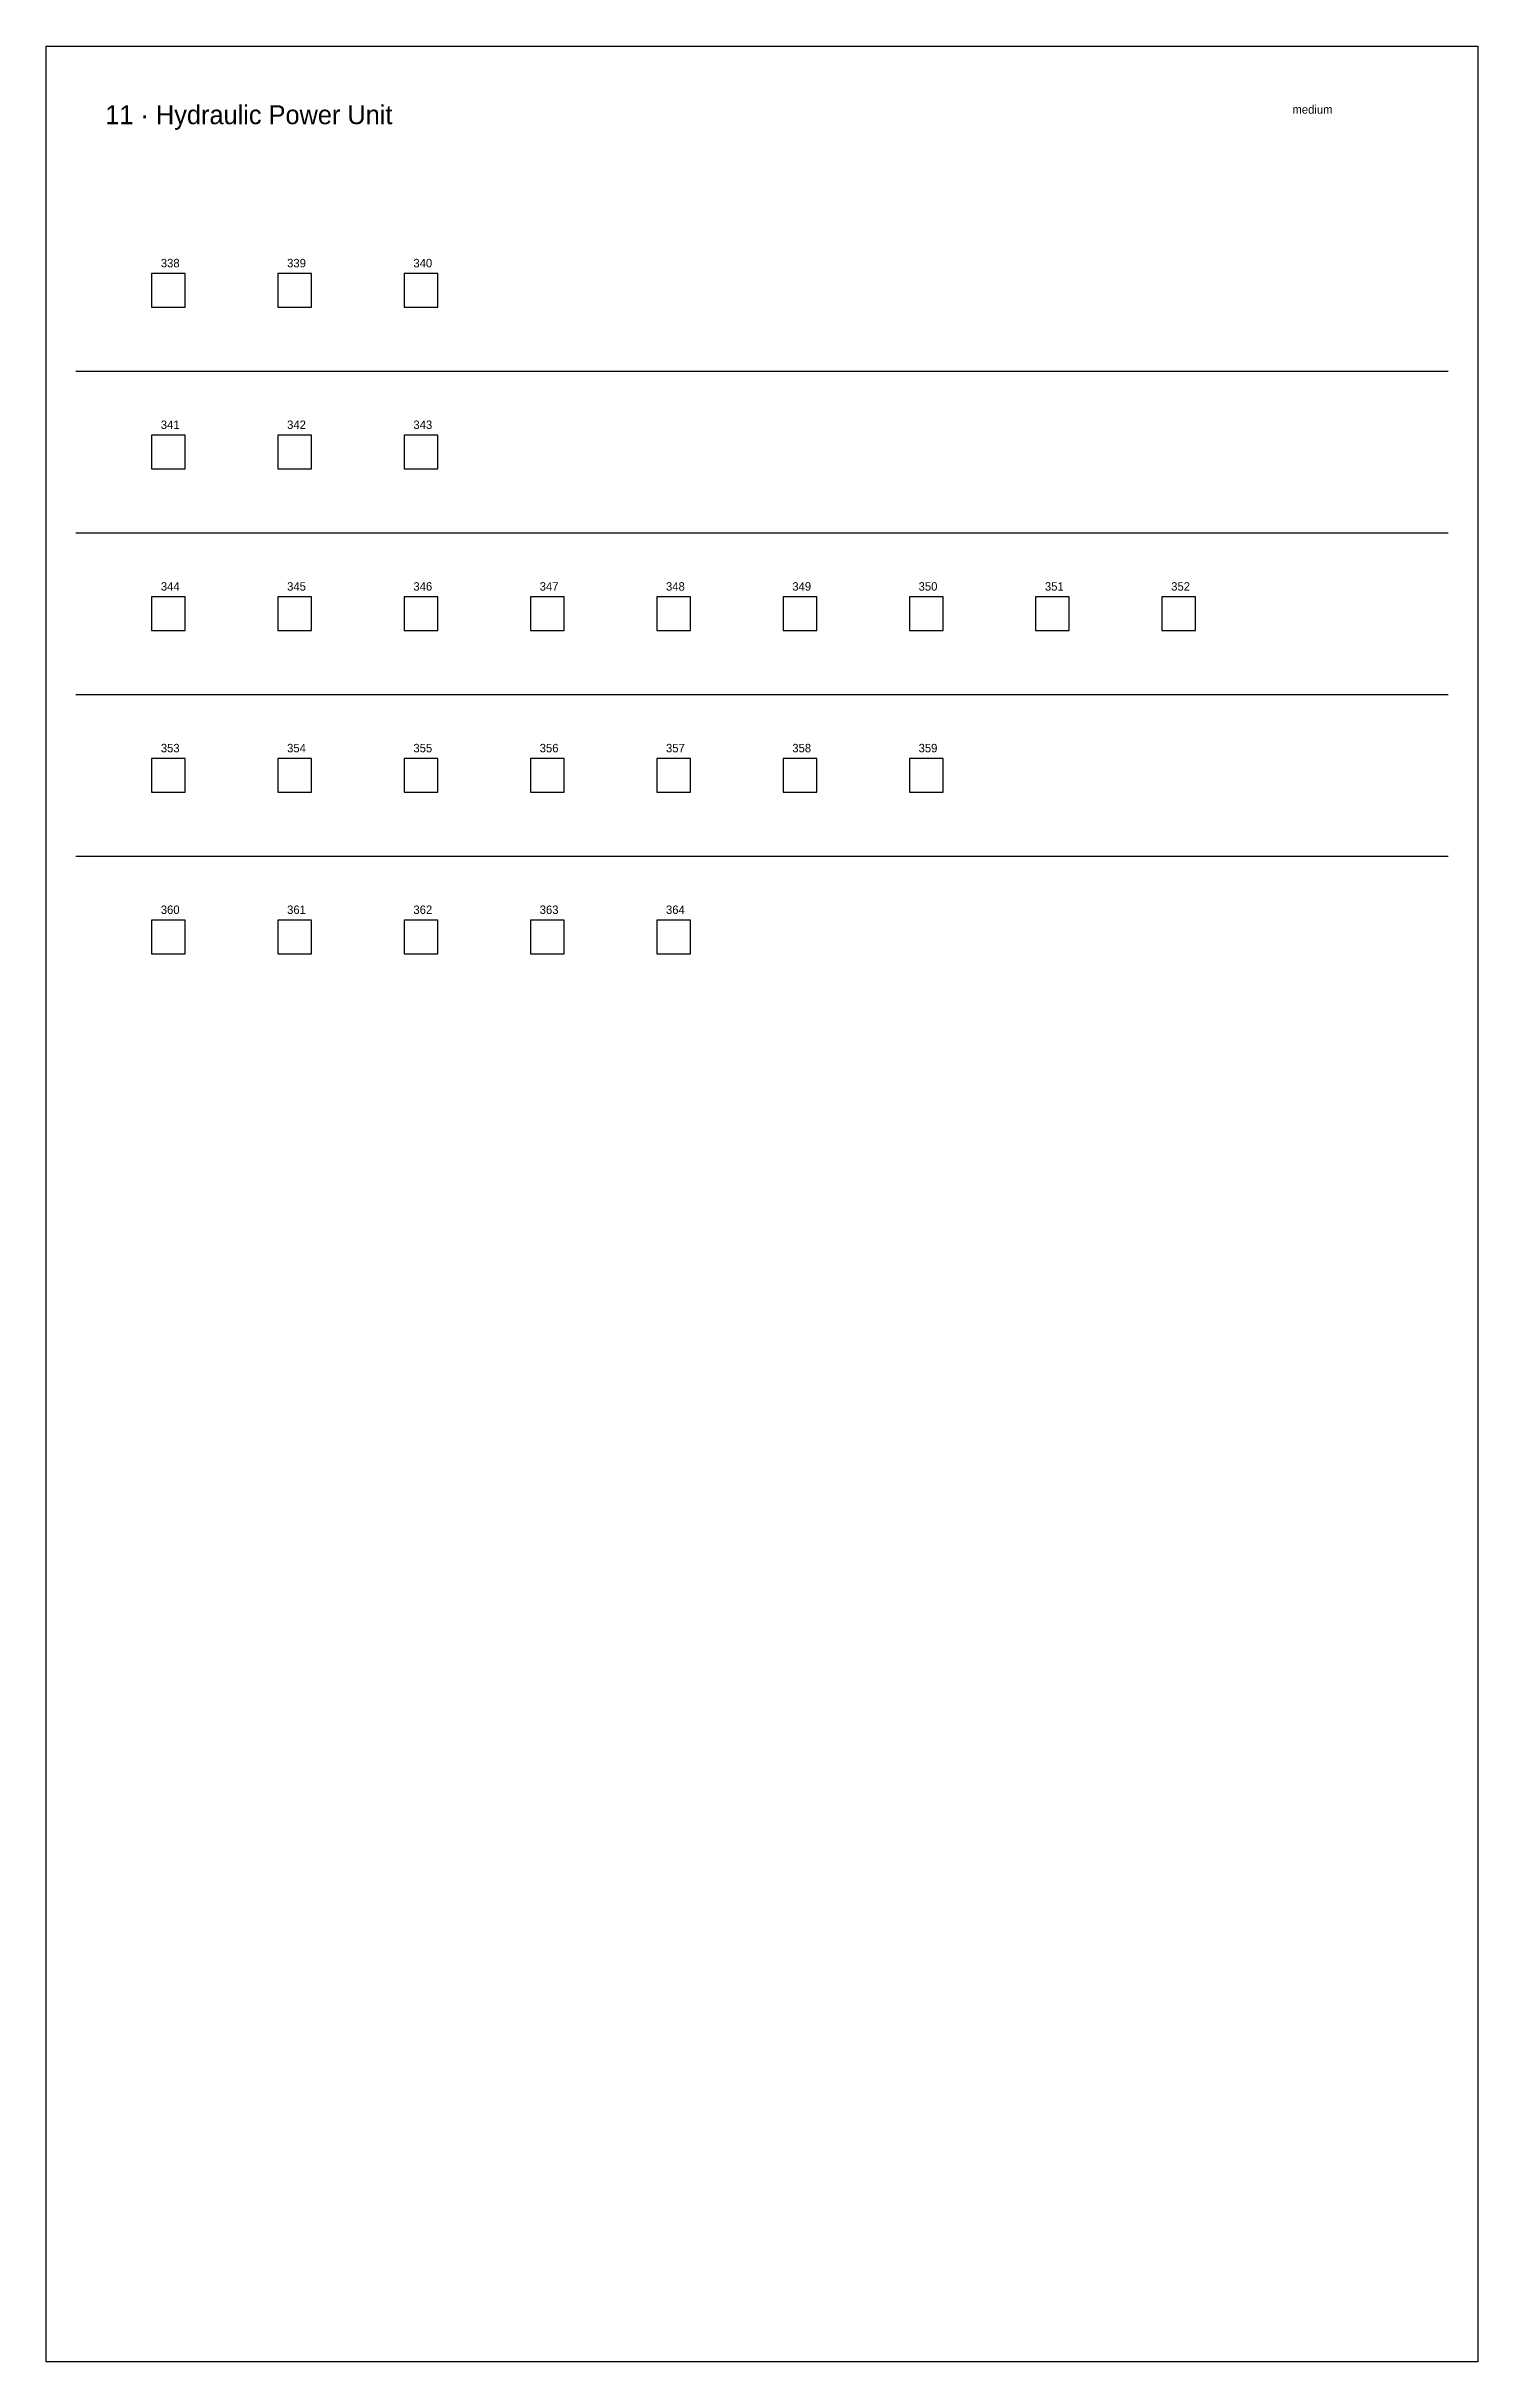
# Model space of a CAD drawing. Header units: metres. Extents: x 0 to 1360, y -2750 to 0.
# Drawn here: x 680 to 1020, y -1650 to -1100 of the extents above; entities that cross this region are included whole.
import ezdxf

# ---------------------------------------------------------------- set-up
doc = ezdxf.new("R2010")
doc.units = ezdxf.units.M
for name, color, linetype in [('FITTING', 5, 'Continuous'), ('SYS-BORDER', 8, 'Continuous'), ('SYS-DIVIDER', 253, 'Continuous'), ('SYS-NAME', 7, 'Continuous'), ('TEXT-SEQ', 3, 'Continuous')]:
    doc.layers.add(name, color=color, linetype=linetype)

msp = doc.modelspace()

# ---------------------------------------------------------------- texts
at = {"layer": 'SYS-DIVIDER'}
msp.add_text('medium', height=2, dxfattribs=at).set_placement((976, -1116))
at = {"layer": 'SYS-NAME'}
msp.add_text('11 · Hydraulic Power Unit', height=4.5, dxfattribs=at).set_placement((694, -1118.5))
at = {"layer": 'TEXT-SEQ'}
for s, p in [('338', (707.2, -1152.5)), ('339', (737.2, -1152.5)), ('340', (767.2, -1152.5)), ('341', (707.2, -1190.9)), ('342', (737.2, -1190.9)), ('343', (767.2, -1190.9)), ('344', (707.2, -1229.3)), ('345', (737.2, -1229.3)), ('346', (767.2, -1229.3)), ('347', (797.2, -1229.3)), ('348', (827.2, -1229.3)), ('349', (857.2, -1229.3)), ('350', (887.2, -1229.3)), ('351', (917.2, -1229.3)), ('352', (947.2, -1229.3)), ('353', (707.2, -1267.7)), ('354', (737.2, -1267.7)), ('355', (767.2, -1267.7)), ('356', (797.2, -1267.7)), ('357', (827.2, -1267.7)), ('358', (857.2, -1267.7)), ('359', (887.2, -1267.7)), ('360', (707.2, -1306.1)), ('361', (737.2, -1306.1)), ('362', (767.2, -1306.1)), ('363', (797.2, -1306.1)), ('364', (827.2, -1306.1))]:
    msp.add_text(s, height=2, dxfattribs=at).set_placement(p)

# ---------------------------------------------------------------- linework, layer by layer
at = {"layer": 'FITTING'}
for points in [[(705, -1162), (713, -1162), (713, -1154), (705, -1154), (705, -1162)], [(735, -1162), (743, -1162), (743, -1154), (735, -1154), (735, -1162)], [(765, -1162), (773, -1162), (773, -1154), (765, -1154), (765, -1162)], [(705, -1200.4), (713, -1200.4), (713, -1192.4), (705, -1192.4), (705, -1200.4)], [(735, -1200.4), (743, -1200.4), (743, -1192.4), (735, -1192.4), (735, -1200.4)], [(765, -1200.4), (773, -1200.4), (773, -1192.4), (765, -1192.4), (765, -1200.4)], [(705, -1238.8), (713, -1238.8), (713, -1230.8), (705, -1230.8), (705, -1238.8)], [(735, -1238.8), (743, -1238.8), (743, -1230.8), (735, -1230.8), (735, -1238.8)], [(765, -1238.8), (773, -1238.8), (773, -1230.8), (765, -1230.8), (765, -1238.8)], [(795, -1238.8), (803, -1238.8), (803, -1230.8), (795, -1230.8), (795, -1238.8)], [(825, -1238.8), (833, -1238.8), (833, -1230.8), (825, -1230.8), (825, -1238.8)], [(855, -1238.8), (863, -1238.8), (863, -1230.8), (855, -1230.8), (855, -1238.8)], [(885, -1238.8), (893, -1238.8), (893, -1230.8), (885, -1230.8), (885, -1238.8)], [(915, -1238.8), (923, -1238.8), (923, -1230.8), (915, -1230.8), (915, -1238.8)], [(945, -1238.8), (953, -1238.8), (953, -1230.8), (945, -1230.8), (945, -1238.8)], [(705, -1277.2), (713, -1277.2), (713, -1269.2), (705, -1269.2), (705, -1277.2)], [(735, -1277.2), (743, -1277.2), (743, -1269.2), (735, -1269.2), (735, -1277.2)], [(765, -1277.2), (773, -1277.2), (773, -1269.2), (765, -1269.2), (765, -1277.2)], [(795, -1277.2), (803, -1277.2), (803, -1269.2), (795, -1269.2), (795, -1277.2)], [(825, -1277.2), (833, -1277.2), (833, -1269.2), (825, -1269.2), (825, -1277.2)], [(855, -1277.2), (863, -1277.2), (863, -1269.2), (855, -1269.2), (855, -1277.2)], [(885, -1277.2), (893, -1277.2), (893, -1269.2), (885, -1269.2), (885, -1277.2)], [(705, -1315.6), (713, -1315.6), (713, -1307.6), (705, -1307.6), (705, -1315.6)], [(735, -1315.6), (743, -1315.6), (743, -1307.6), (735, -1307.6), (735, -1315.6)], [(765, -1315.6), (773, -1315.6), (773, -1307.6), (765, -1307.6), (765, -1315.6)], [(795, -1315.6), (803, -1315.6), (803, -1307.6), (795, -1307.6), (795, -1315.6)], [(825, -1315.6), (833, -1315.6), (833, -1307.6), (825, -1307.6), (825, -1315.6)]]:
    msp.add_lwpolyline(points, dxfattribs=at)
at = {"layer": 'SYS-BORDER'}
msp.add_lwpolyline([(680, -1100), (1020, -1100), (1020, -1650), (680, -1650), (680, -1100)], dxfattribs=at)
at = {"layer": 'SYS-DIVIDER'}
for p, q in [((687, -1177.2), (1013, -1177.2)), ((687, -1215.6), (1013, -1215.6)), ((687, -1254), (1013, -1254)), ((687, -1292.4), (1013, -1292.4))]:
    msp.add_line(p, q, dxfattribs=at)

msp.set_redraw_order([(e.dxf.handle, doc.entitydb.next_handle()) for e in msp.query("TEXT MTEXT ATTDEF DIMENSION ARC_DIMENSION")])  # texts and dimensions are drawn at this point

doc.saveas('drawing.dxf')
